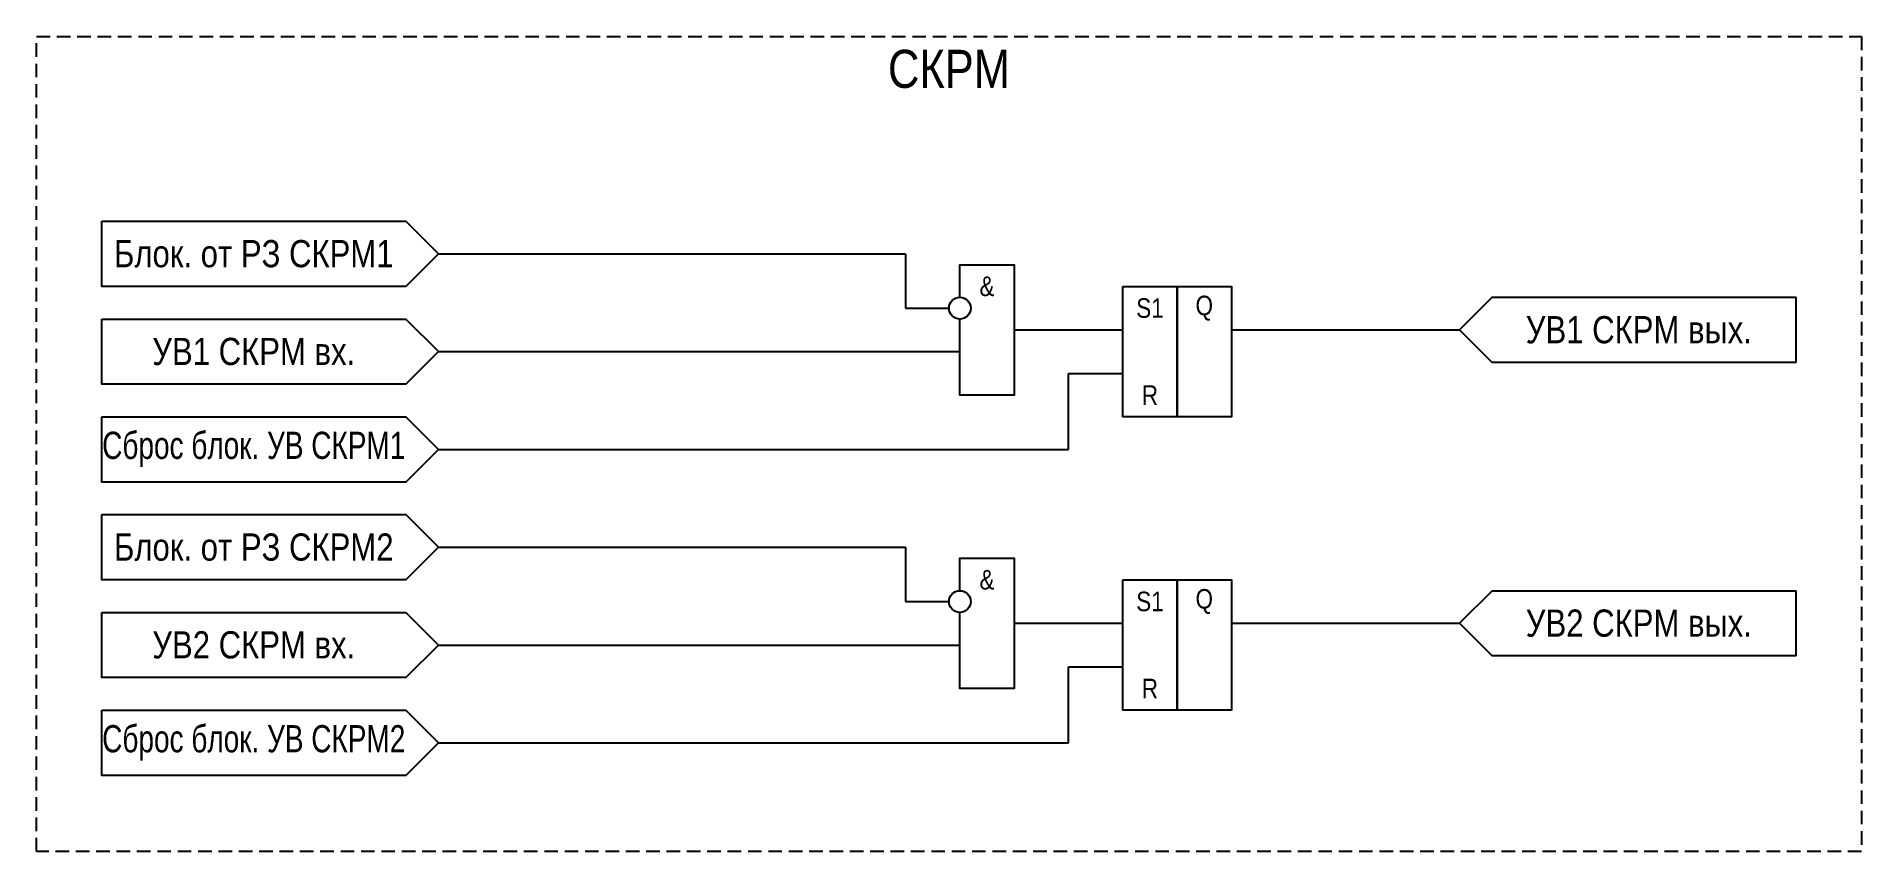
# Model space of a CAD drawing. Header units: millimetres. Extents: x -6343 to 676, y -1039 to 887.
# Drawn here: x -2798 to -2630, y 347 to 422 of the extents above; entities that cross this region are included whole.
import ezdxf

# ---------------------------------------------------------------- set-up
doc = ezdxf.new("R2010")
doc.units = ezdxf.units.MM
doc.linetypes.add('штриховая2', pattern=[0.375, 0.25, -0.125])
doc.styles.add('2.5_Gost_RD', font='ARIALN.TTF', dxfattribs={"height": 2.5})
doc.styles.add('3.5_Gost_RD', font='ARIALN.TTF', dxfattribs={"height": 3.5})

msp = doc.modelspace()

# ---------------------------------------------------------------- texts
at = {"color": 30, "ltscale": 100, "insert": (-2714, 419), "char_height": 3.5, "width": 168, "attachment_point": 5, "style": '3.5_Gost_RD'}
msp.add_mtext('СКРМ', dxfattribs=at)
at = {"color": 0, "ltscale": 100, "char_height": 2.5, "width": 28, "attachment_point": 5, "style": '2.5_Gost_RD'}
for s, insert in [('{\\C256;Блок. от РЗ СКРМ1}', (-2778, 402)), ('{\\C256;УВ1 СКРМ вх.}', (-2778, 393)), ('{\\W0.9;\\C256;Сброс блок. УВ СКРМ1}', (-2778, 384)), ('{\\C256;Блок. от РЗ СКРМ2}', (-2778, 375)), ('{\\C256;УВ2 СКРМ вх.}', (-2778, 366)), ('{\\W0.9;\\C256;Сброс блок. УВ СКРМ2}', (-2778, 357))]:
    msp.add_mtext(s, dxfattribs=dict(at, insert=insert))
at = {"ltscale": 100, "attachment_point": 5, "style": '2.5_Gost_RD'}
for s, insert, char_height, width in [('&', (-2710.5, 399), 1.8, 5), ('Q', (-2690.5, 397), 1.8, 5), ('S1', (-2695.5, 397), 1.8, 5), ('УВ1 СКРМ вых.', (-2650.5, 395), 2.5, 27), ('R', (-2695.5, 389), 1.8, 5), ('&', (-2710.5, 372), 1.8, 5), ('S1', (-2695.5, 370), 1.8, 5), ('Q', (-2690.5, 370), 1.8, 5), ('УВ2 СКРМ вых.', (-2650.5, 368), 2.5, 27), ('R', (-2695.5, 362), 1.8, 5)]:
    msp.add_mtext(s, dxfattribs=dict(at, insert=insert, char_height=char_height, width=width))

# ---------------------------------------------------------------- linework, layer by layer
at = {"ltscale": 100}
for p, q in [((-2792, 405), (-2764, 405)), ((-2764, 405), (-2761, 402)), ((-2761, 402), (-2764, 399)), ((-2761, 402), (-2718, 402)), ((-2718, 402), (-2718, 397)), ((-2764, 399), (-2792, 399)), ((-2718, 397), (-2714, 397)), ((-2664, 398), (-2667, 395)), ((-2664, 398), (-2636, 398)), ((-2636, 392), (-2636, 398)), ((-2792, 396), (-2764, 396)), ((-2764, 396), (-2761, 393)), ((-2708, 395), (-2698, 395)), ((-2688, 395), (-2667, 395)), ((-2667, 395), (-2664, 392)), ((-2761, 393), (-2764, 390)), ((-2761, 393), (-2713, 393)), ((-2636, 392), (-2664, 392)), ((-2764, 390), (-2792, 390)), ((-2703, 384), (-2703, 391)), ((-2703, 391), (-2698, 391)), ((-2792, 387), (-2764, 387)), ((-2764, 387), (-2761, 384)), ((-2761, 384), (-2764, 381)), ((-2761, 384), (-2703, 384)), ((-2792, 378), (-2764, 378)), ((-2764, 378), (-2761, 375)), ((-2761, 375), (-2764, 372)), ((-2761, 375), (-2718, 375)), ((-2718, 375), (-2718, 370)), ((-2764, 372), (-2792, 372)), ((-2718, 370), (-2714, 370)), ((-2664, 371), (-2667, 368)), ((-2664, 371), (-2636, 371)), ((-2636, 365), (-2636, 371)), ((-2792, 369), (-2764, 369)), ((-2764, 369), (-2761, 366)), ((-2708, 368), (-2698, 368)), ((-2688, 368), (-2667, 368)), ((-2667, 368), (-2664, 365)), ((-2761, 366), (-2764, 363)), ((-2761, 366), (-2713, 366)), ((-2636, 365), (-2664, 365)), ((-2764, 363), (-2792, 363)), ((-2703, 357), (-2703, 364)), ((-2703, 364), (-2698, 364)), ((-2792, 360), (-2764, 360)), ((-2764, 360), (-2761, 357)), ((-2761, 357), (-2764, 354)), ((-2761, 357), (-2703, 357)), ((-2764, 354), (-2792, 354))]:
    msp.add_line(p, q, dxfattribs=at)
at = {"linetype": 'штриховая2', "ltscale": 5}
msp.add_lwpolyline([(-2798, 422), (-2630, 422), (-2630, 347), (-2798, 347)], close=True, dxfattribs=at)
at = {"ltscale": 100}
for points in [[(-2792, 405), (-2764, 405), (-2761, 402), (-2764, 399), (-2792, 399), (-2792, 405)], [(-2713, 398), (-2713, 401), (-2708, 401), (-2708, 389), (-2713, 389), (-2713, 396)], [(-2792, 396), (-2764, 396), (-2761, 393), (-2764, 390), (-2792, 390), (-2792, 396)], [(-2792, 387), (-2764, 387), (-2761, 384), (-2764, 381), (-2792, 381), (-2792, 387)], [(-2792, 378), (-2764, 378), (-2761, 375), (-2764, 372), (-2792, 372), (-2792, 378)], [(-2713, 371), (-2713, 374), (-2708, 374), (-2708, 362), (-2713, 362), (-2713, 369)], [(-2792, 369), (-2764, 369), (-2761, 366), (-2764, 363), (-2792, 363), (-2792, 369)], [(-2792, 360), (-2764, 360), (-2761, 357), (-2764, 354), (-2792, 354), (-2792, 360)]]:
    msp.add_lwpolyline(points, dxfattribs=at)
for points in [[(-2698, 399), (-2693, 399), (-2693, 387), (-2698, 387)], [(-2693, 399), (-2688, 399), (-2688, 387), (-2693, 387)], [(-2698, 372), (-2693, 372), (-2693, 360), (-2698, 360)], [(-2693, 372), (-2688, 372), (-2688, 360), (-2693, 360)]]:
    msp.add_lwpolyline(points, close=True, dxfattribs=at)
for centre in [(-2713, 397), (-2713, 370)]:
    msp.add_circle(centre, 1, dxfattribs=at)

msp.set_redraw_order([(e.dxf.handle, doc.entitydb.next_handle()) for e in msp.query("TEXT MTEXT ATTDEF DIMENSION ARC_DIMENSION")])  # texts and dimensions are drawn at this point

doc.saveas('drawing.dxf')
